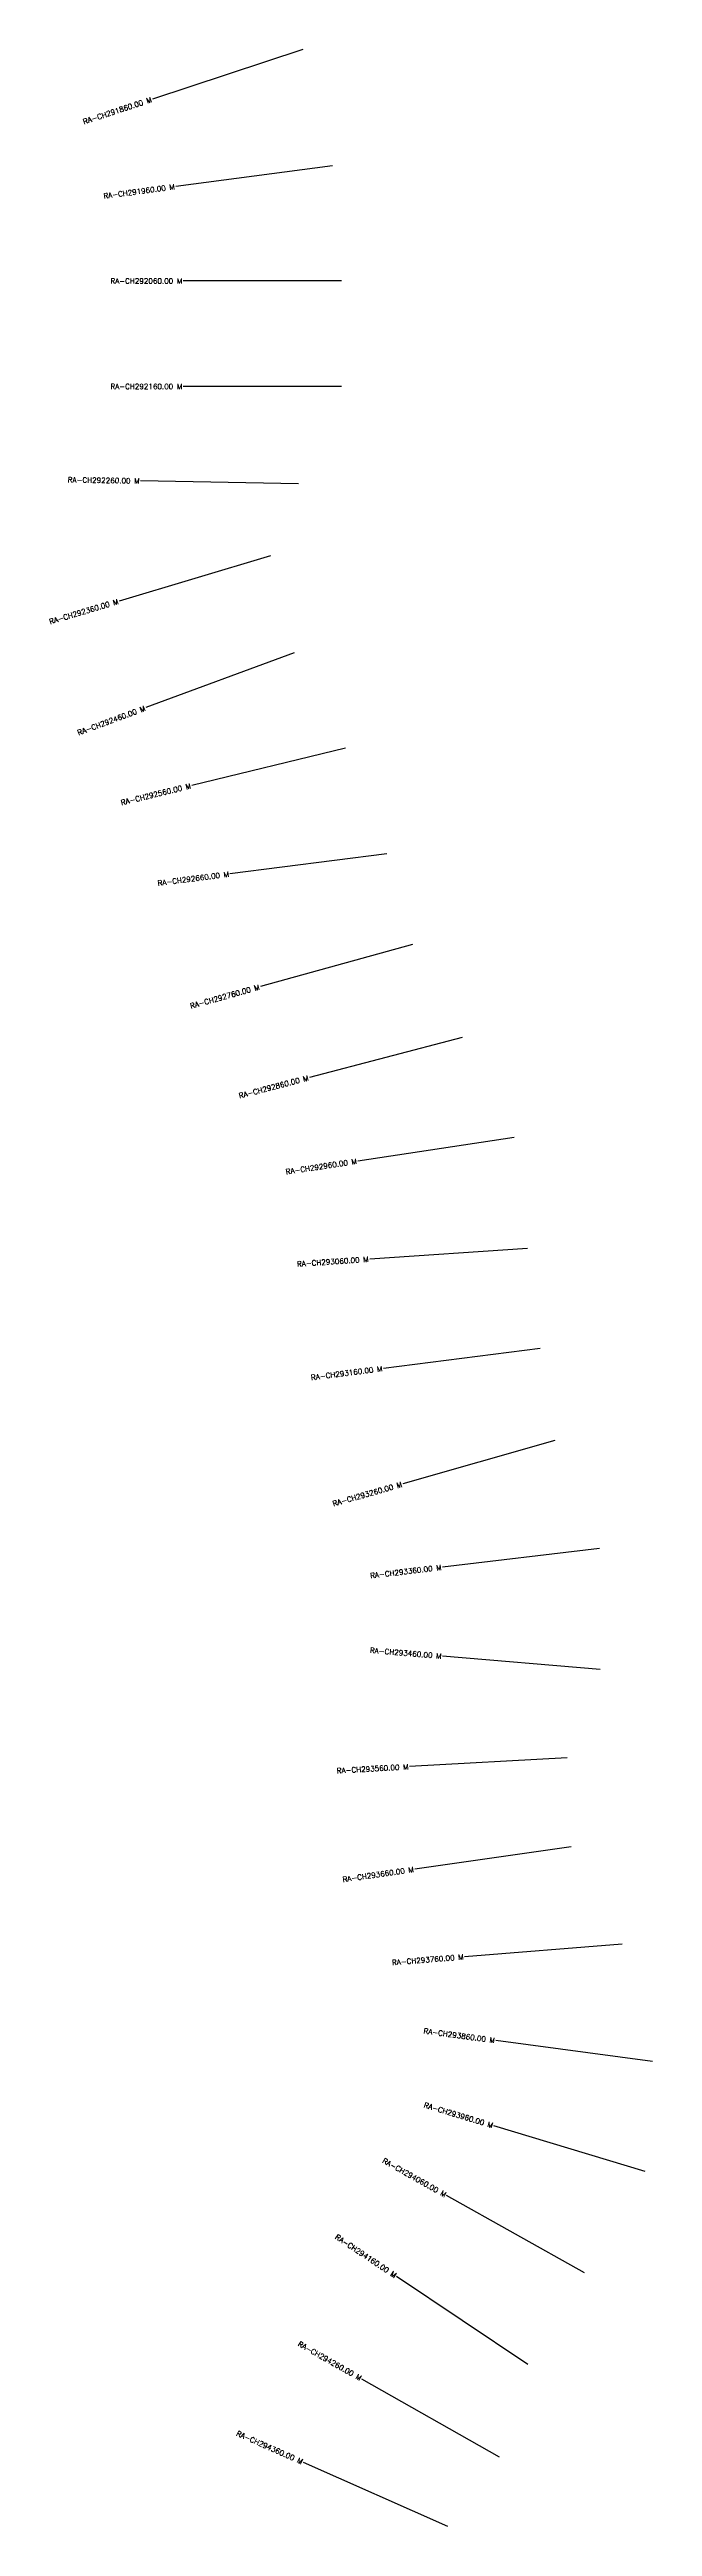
# Model space of a CAD drawing. Header units: metres. Extents: x 282038 to 297919, y 2018329 to 2021366.
# Drawn here: x 282038 to 282610, y 2018329 to 2020680 of the extents above; entities outside this region: 2.
import ezdxf
from ezdxf.enums import TextEntityAlignment as Align

# ---------------------------------------------------------------- set-up
doc = ezdxf.new("R2010")
doc.units = ezdxf.units.M
for name, color, linetype in [('CS', 134, 'Continuous'), ('CSMark', 6, 'Continuous'), ('VILLAGE BOUNDRY', 10, 'Continuous'), ('VILLAGE NAME', 250, 'Continuous')]:
    doc.layers.add(name, color=color, linetype=linetype)
doc.styles.get("Standard").update_dxf_attribs({"font": 'simplex.shx'})

msp = doc.modelspace()

# ---------------------------------------------------------------- linework, layer by layer
at = {"layer": 'CS'}
for p, q in [((282277.8, 2020679.5), (282135.3, 2020632.5)), ((282306, 2020569.2), (282157.3, 2020549.5)), ((282314.5, 2020459.9), (282164.5, 2020459.9)), ((282314.5, 2020359.9), (282164.5, 2020359.9)), ((282274, 2020267.6), (282124, 2020270.2)), ((282247.4, 2020199.2), (282103.7, 2020156.2)), ((282269.8, 2020107.1), (282129.1, 2020055.1)), ((282318.3, 2020016.8), (282172.6, 2019981.2)), ((282357.6, 2019916.3), (282208.8, 2019897.3)), ((282382.2, 2019830.5), (282237.7, 2019790.4)), ((282429.3, 2019742), (282284.2, 2019704.2)), ((282478.6, 2019647.3), (282330.2, 2019624.9)), ((282491.1, 2019542), (282341.4, 2019531.8)), ((282503.2, 2019447.2), (282354.4, 2019428.2)), ((282517.1, 2019359.7), (282372.8, 2019318.6)), ((282559.5, 2019257.2), (282410.6, 2019239.6)), ((282560.1, 2019142.6), (282410.6, 2019155.1)), ((282528.9, 2019058.8), (282379.2, 2019050.4)), ((282532.6, 2018974.3), (282384.2, 2018953)), ((282581, 2018882), (282431.5, 2018870)), ((282609.8, 2018770.5), (282461.2, 2018790.5)), ((282602.8, 2018666.1), (282459.2, 2018709.5)), ((282545.3, 2018570), (282414.4, 2018643.4)), ((282491.6, 2018483.2), (282366.9, 2018566.5)), ((282464.6, 2018395.2), (282334.1, 2018469.2)), ((282415.7, 2018329.5), (282278.5, 2018390.2))]:
    msp.add_line(p, q, dxfattribs=at)
at = {"layer": 'VILLAGE BOUNDRY', "flags": 128}
msp.add_lwpolyline([(297614.4, 2018866.1), (297437.3, 2018884.1), (296903.8, 2018826.9), (296642.7, 2018798.9), (296388.2, 2018778.8), (295924, 2018625.2), (295691.5, 2018549.2), (295550.3, 2018498.2), (295521.3, 2018550.8), (295499.3, 2018579.4), (295486.6, 2018597.7), (295470.3, 2018633.5), (295463.2, 2018655.9), (295455.9, 2018663.5), (295434.2, 2018708.5), (295419.7, 2018738.5), (295405.2, 2018768.5), (295376.3, 2018828.5), (295347.2, 2018873.7), (295325.2, 2018903.8), (295317.9, 2018911.3), (295303.2, 2018926.5), (295281.2, 2018949.1), (295259.2, 2018971.8), (295244.6, 2018994.4), (295237.2, 2018994.5), (295229.9, 2019009.5), (295222.6, 2019017), (295178.5, 2019062.4), (295141.9, 2019107.6), (295061.4, 2019205.6), (295054.4, 2019235.5), (295054.8, 2019265.4), (295047.9, 2019302.7), (295063.2, 2019332.3), (295093.6, 2019369.1), (295101.6, 2019406.2), (295116.9, 2019435.8), (295088.2, 2019510.7), (295081.9, 2019592.8), (295076.9, 2019617.1), (295082.8, 2019652.4), (295105.9, 2019704.2), (295128.9, 2019748.6), (295166.3, 2019762.9), (295210.9, 2019754.8), (295235.3, 2019856.9), (295264, 2019909.7), (295290.3, 2019937.3), (295470.9, 2020122.6), (295583.9, 2020300.8), (295637.2, 2020382), (295652.5, 2020404.1), (295718.1, 2020502), (295743.8, 2020536.9), (295759.1, 2020566.5), (295789.5, 2020603.3), (295804.9, 2020640.3), (295820.1, 2020662.5), (295835.1, 2020669.7), (295872.6, 2020684), (295940, 2020705.4), (295977.3, 2020712.3), (296029.8, 2020733.9), (296067.1, 2020740.8), (296097, 2020747.9), (296112.1, 2020762.5), (296127.6, 2020799.6), (296150.5, 2020836.5), (296210.2, 2020843.1), (296322.3, 2020863.8), (296412.1, 2020892.3), (296442, 2020899.3), (296539.6, 2020950.1), (296637.2, 2021000.8), (296689.7, 2021029.9), (296712.3, 2021044.4), (296772.2, 2021065.9), (296824.6, 2021080.1), (296892, 2021108.9), (296978.3, 2021152.2), (296997, 2021152.2), (297034.9, 2021196.2), (297103, 2021269.7), (297157.9, 2021335.9), (297178.9, 2021365.5), (297207.1, 2021253.3), (297214.3, 2021238.3), (297236.1, 2021200.8), (297250.6, 2021170.7), (297257.6, 2021140.8), (297272.2, 2021118.3), (297279.1, 2021080.9), (297293.4, 2021043.5), (297315.1, 2020998.4), (297329.6, 2020968.4), (297365.6, 2020878.5), (297379.4, 2020848.6), (297379.4, 2020803.8), (297386.7, 2020796.2), (297408.6, 2020766.1), (297452.1, 2020683.5), (297503.2, 2020608.3), (297554.2, 2020525.6), (297597.8, 2020450.4), (297612.3, 2020420.4), (297648.7, 2020367.7), (297663.3, 2020345.2), (297692.2, 2020285.1), (297757.8, 2020179.9), (297801.5, 2020112.2), (297830.8, 2020074.5), (297859.9, 2020029.4), (297882.1, 2020013), (297919, 2019991.3), (297911.1, 2019968.2), (297903.2, 2019931.9), (297902.1, 2019857.4), (297901.5, 2019812.7), (297893.1, 2019745.8), (297885.1, 2019708.6), (297884.3, 2019656.5), (297883.8, 2019619.2), (297882.7, 2019544.8), (297881.3, 2019447.9), (297879.8, 2019343.6), (297879.3, 2019313.8), (297885.9, 2019254.1), (297885.4, 2019216.9), (297892, 2019157.2), (297891.6, 2019127.4), (297883.8, 2019105.1), (297897.2, 2019067.6), (297897.2, 2019000.6), (297904.1, 2018963.3), (297910.8, 2018911), (297769.4, 2018909.7), (297625, 2018865.1)], close=True, dxfattribs=at)

# ---------------------------------------------------------------- texts
at = {"layer": 'CSMark'}
for s, rotation, p in [('RA-CH291860.00 M', 18.2479, (282134.3, 2020632.2)), ('RA-CH291960.00 M', 7.5436, (282156.3, 2020549.4)), ('RA-CH292260.00 M', 359.0362, (282123, 2020270.2)), ('RA-CH292360.00 M', 16.6315, (282102.7, 2020156)), ('RA-CH292460.00 M', 20.2858, (282128.2, 2020054.7)), ('RA-CH292560.00 M', 13.7207, (282171.6, 2019981)), ('RA-CH292660.00 M', 7.2807, (282207.8, 2019897.2)), ('RA-CH292760.00 M', 15.5392, (282236.7, 2019790.1)), ('RA-CH292860.00 M', 14.5984, (282283.2, 2019703.9)), ('RA-CH292960.00 M', 8.5672, (282329.2, 2019624.8)), ('RA-CH293060.00 M', 3.8709, (282340.4, 2019531.8)), ('RA-CH293160.00 M', 7.27, (282353.4, 2019428.1)), ('RA-CH293260.00 M', 15.8871, (282371.9, 2019318.3)), ('RA-CH293360.00 M', 6.7543, (282409.6, 2019239.5)), ('RA-CH293460.00 M', 355.2175, (282409.6, 2019155.2)), ('RA-CH293560.00 M', 3.2316, (282378.2, 2019050.3)), ('RA-CH293660.00 M', 8.1638, (282383.2, 2018952.9)), ('RA-CH293760.00 M', 4.5717, (282430.5, 2018869.9)), ('RA-CH293860.00 M', 352.33, (282460.2, 2018790.6)), ('RA-CH293960.00 M', 343.2084, (282458.3, 2018709.8)), ('RA-CH294060.00 M', 330.7109, (282413.6, 2018643.8)), ('RA-CH294160.00 M', 326.2462, (282366.1, 2018567.1)), ('RA-CH294260.00 M', 330.4316, (282333.2, 2018469.7)), ('RA-CH294360.00 M', 336.1111, (282277.6, 2018390.6))]:
    msp.add_text(s, height=5, rotation=rotation, dxfattribs=at).set_placement(p, align=Align.MIDDLE_RIGHT)
for s, p in [('RA-CH292060.00 M', (282163.5, 2020459.9)), ('RA-CH292160.00 M', (282163.5, 2020359.9))]:
    msp.add_text(s, height=5, dxfattribs=at).set_placement(p, align=Align.MIDDLE_RIGHT)
at = {"layer": 'VILLAGE NAME', "insert": (296295.9, 2019774.9), "char_height": 66.752, "attachment_point": 1, "rotation": 359.5442}
msp.add_mtext_dynamic_manual_height_columns('{\\fArial|b0|i0|c0|p34;ROWALA}', width=2415.908, gutter_width=333.8, heights=[407.5], dxfattribs=at)

doc.saveas('drawing.dxf')
